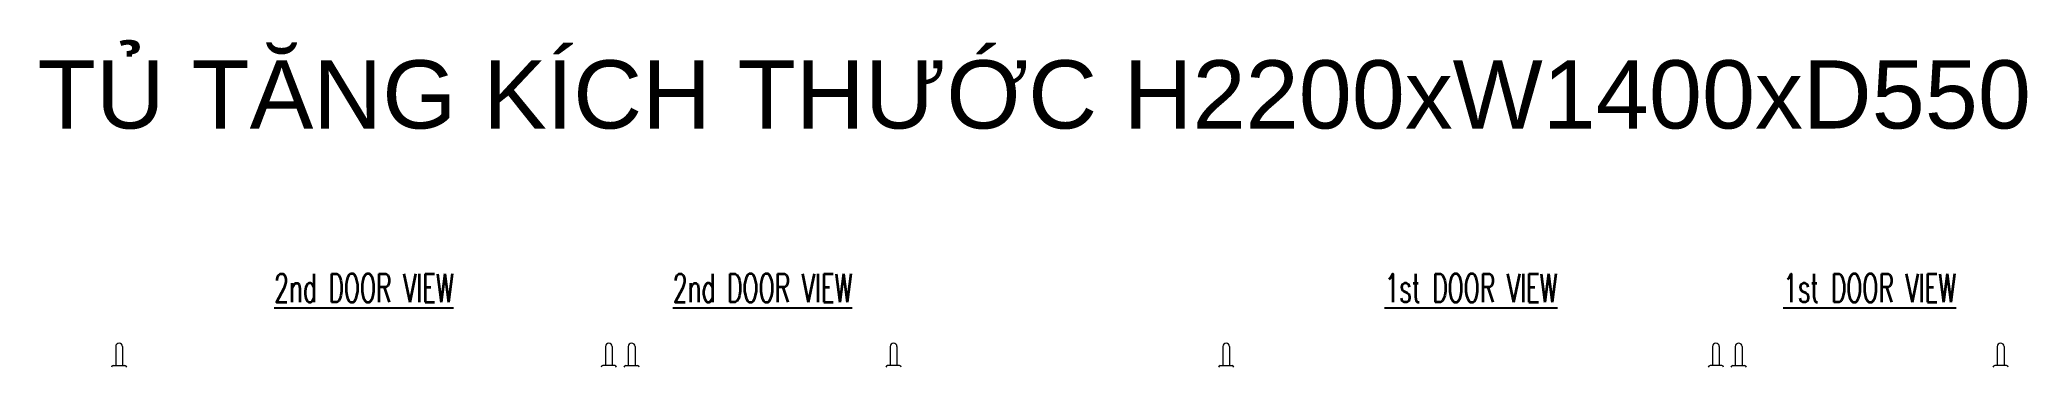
# Model space of a CAD drawing. Header units: millimetres. Extents: x 173893 to 258446, y -176540 to -123824.
# Drawn here: x 185387 to 188878, y -172349 to -171772 of the extents above; entities that cross this region are included whole.
import ezdxf
from ezdxf.enums import TextEntityAlignment as Align

# ---------------------------------------------------------------- set-up
doc = ezdxf.new("R2010")
doc.units = ezdxf.units.MM
doc.header["$LTSCALE"] = 3
for name, color, linetype in [('@.DM. NÉT CHÍNH', 7, 'Continuous'), ('@.TEXT', 7, 'Continuous'), ('@.VISIBLE', 7, 'Continuous'), ('dim', 7, 'Continuous'), ('equipments', 2, 'Continuous')]:
    doc.layers.add(name, color=color, linetype=linetype)
doc.styles.add('Ann_w01', font='romans.shx', dxfattribs={"width": 0.6, "bigfont": 'chineset.shx'})
doc.styles.add('Arial', font='arial.ttf')

msp = doc.modelspace()

# ---------------------------------------------------------------- texts
at = {"layer": '@.DM. NÉT CHÍNH', "linetype": 'Continuous', "style": 'Arial'}
msp.add_text('TỦ TĂNG KÍCH THƯỚC H2200xW1400xD550', height=120, dxfattribs=at).set_placement((187133.89, -171868.37), align=Align.MIDDLE_CENTER)
at = {"layer": 'dim', "color": 2, "char_height": 50, "attachment_point": 5, "style": 'Ann_w01'}
for s, insert in [('\\A1;{\\L2nd DOOR VIEW}', (185956.72, -172208.88)), ('\\A1;{\\L2nd DOOR VIEW}', (186656.72, -172208.88)), ('\\A1;{\\L1st DOOR VIEW}', (187900.83, -172208.88)), ('\\A1;{\\L1st DOOR VIEW}', (188600.83, -172208.88))]:
    msp.add_mtext(s, dxfattribs=dict(at, insert=insert))

# ---------------------------------------------------------------- blocks, each defined once
blk = doc.blocks.new('Standard ISO')
at = {"color": 6}
for p, q in [((4, -2), (4, 2)), ((-6, 0), (0, 0)), ((6, 0), (2, 0))]:
    blk.add_line(p, q, dxfattribs=at)
blk.add_lwpolyline([(-0.5, 1.5), (-0.5, -1.5), (-5.5, -0.75), (-5.5, 0.75), (-0.5, 1.5)])
for radius in [1.5, 0.75]:
    blk.add_circle((4, 0), radius)
blk = doc.blocks.new('A$C4dbb82d6')
at = {"layer": '@.VISIBLE'}
h = blk.add_hatch(color=30, dxfattribs=at)
h.dxf.hatch_style = 1
h.paths.add_polyline_path([(0.214, 4.973), (3.625, 1.562), (3.625, 5.973), (1.922, 5.973), (1.297, 5.348), (3.125, 5.348), (3.125, 2.593), (0.745, 4.973), (3.75, 7.978), (3.75, 8.509)])
h = blk.add_hatch(color=150, dxfattribs=at)
h.dxf.hatch_style = 1
h.paths.add_polyline_path([(6.755, 4.973), (4.375, 2.593), (4.375, 5.348), (6.203, 5.348), (5.578, 5.973), (3.875, 5.973), (3.875, 1.562), (7.286, 4.973), (3.75, 8.509), (3.75, 7.978)])
at = {"layer": '@.VISIBLE', "color": 30}
blk.add_lwpolyline([(3.625, 5.973), (3.625, 1.562), (0.214, 4.973), (3.75, 8.509), (3.75, 7.978), (0.745, 4.973), (3.125, 2.593), (3.125, 5.348), (1.297, 5.348), (1.922, 5.973)], close=True, dxfattribs=at)
at = {"layer": '@.VISIBLE', "color": 150}
blk.add_lwpolyline([(3.875, 5.973), (3.875, 1.562), (7.286, 4.973), (3.75, 8.509), (3.75, 7.978), (6.755, 4.973), (4.375, 2.593), (4.375, 5.348), (6.203, 5.348), (5.578, 5.973)], close=True, dxfattribs=at)
at = {"layer": '@.VISIBLE', "color": 30, "insert": (3.75, 0.509), "char_height": 1, "attachment_point": 5, "style": 'Ann_w01'}
blk.add_mtext_dynamic_manual_height_columns('{\\fArial|b1|i0|c0|p34;\\W1;TUAN ANH}', width=7.5, gutter_width=49.599, heights=[0], dxfattribs=at)
blk = doc.blocks.new('KHUNG BAN VE (Made by Tung)')
at = {"layer": '@.VISIBLE', "color": 8}
for p, q in [((75.75, 207), (75.75, 210)), ((148.5, 207), (148.5, 210)), ((221.25, 207), (221.25, 210)), ((3, 156), (0, 156)), ((294, 156), (297, 156)), ((3, 105), (0, 105)), ((294, 105), (297, 105)), ((3, 54), (0, 54)), ((294, 54), (297, 54)), ((23, 18), (23, 3)), ((53, 18), (53, 3)), ((73, 18), (73, 3)), ((123, 18), (123, 3)), ((223, 18), (223, 3)), ((243, 18), (243, 3)), ((274, 18), (274, 3)), ((284, 18), (284, 3)), ((3, 13), (73, 13)), ((123, 13), (294, 13)), ((3, 8), (73, 8)), ((23, 8), (3, 3)), ((223, 8), (294, 8)), ((75.75, 3), (75.75, 0)), ((148.5, 3), (148.5, 0)), ((221.25, 3), (221.25, 0))]:
    blk.add_line(p, q, dxfattribs=at)
for points in [[(0, 0), (297, 0), (297, 210), (0, 210)], [(3, 3), (294, 3), (294, 207), (3, 207)], [(3, 18), (294, 18), (294, 3), (3, 3)]]:
    blk.add_lwpolyline(points, close=True, dxfattribs=at)
at = {"xscale": 1.5, "yscale": 1.5, "zscale": 1.5}
blk.add_blockref('A$C4dbb82d6', (77.375, 4.041), dxfattribs=at)
blk.add_blockref('Standard ISO', (258.5, 5.5))
at = {"layer": '@.TEXT', "color": 1, "style": 'Arial'}
for s, p in [('1', (39.375, 208.5)), ('2', (112.125, 208.5)), ('3', (184.875, 208.5)), ('4', (257.625, 208.5)), ('A', (1.5, 181.5)), ('A', (295.5, 181.5)), ('B', (1.5, 130.5)), ('B', (295.5, 130.5)), ('C', (1.5, 79.5)), ('C', (295.5, 79.5)), ('D', (1.5, 28.5)), ('D', (295.5, 28.5)), ('27/07/2026', (63, 15.5)), ('27/07/2026', (63, 10.5)), ('1', (39.375, 1.5)), ('2', (112.125, 1.5)), ('3', (184.875, 1.5)), ('4', (257.625, 1.5))]:
    blk.add_text(s, height=2, dxfattribs=at).set_placement(p, align=Align.MIDDLE_CENTER)
at = {"layer": '@.TEXT', "color": 2, "style": 'Arial'}
for s, p in [('Designer', (13, 15.5)), ('DRAWING NAME', (173, 15.5)), ('Project', (233, 15.5)), ('Scale', (279, 15.5)), ('Approved', (13, 10.5)), ('Customer', (233, 10.5)), ('Page', (279, 10.5)), ('Name', (38, 5.5)), ('Date', (63, 5.5)), ('Standard', (233, 5.5)), ('Total', (279, 5.5))]:
    blk.add_text(s, height=2, dxfattribs=at).set_placement(p, align=Align.MIDDLE_CENTER)
at = {"layer": '@.TEXT', "color": 1, "style": 'Arial'}
for tag, height, p in [('DESIGNER_NAME', 2, (38, 15.5)), ('PROJECT_CODE', 2, (258.5, 15.5)), ('SCALE', 2, (289, 15.5)), ('APPROVED_NAME', 2, (38, 10.5)), ('CUSTOMER_NAME', 2, (258.5, 10.5)), ('PAGE', 2, (289, 10.5)), ('DRAWING_NAME', 4, (173, 8)), ('TOTAL', 2, (289, 5.5))]:
    blk.add_attdef(tag, text='', height=height, dxfattribs=at).set_placement(p, align=Align.MIDDLE_CENTER)
at = {"layer": '@.VISIBLE', "color": 30, "insert": (106, 10.5), "char_height": 1, "attachment_point": 5, "style": 'Ann_w01'}
blk.add_mtext_dynamic_manual_height_columns('{\\fTimes New Roman|b0|i0|c0|p18;\\W1;CTY TNHH SẢN XUẤT & THƯƠNG MẠI CƠ ĐIỆN TUẤN ANH\\PĐịa chỉ: Bến phà Vạn Phúc, Xã Ninh Sở, Huyện Thanh Trì, TP. Hà Nội\\PMST: 01081588698\\PEmail: ctytuananh68@gmail.com}', width=28.70976, gutter_width=99.197, heights=[0], dxfattribs=at)

# ---------------------------------------------------------------- linework, layer by layer
at = {"layer": 'equipments', "lineweight": 0}
for p, q in [((185516.39, -172345.38), (185537.05, -172345.38)), ((185520.72, -172311.88), (185520.72, -172345.38)), ((185532.72, -172311.88), (185532.72, -172345.38)), ((186397.05, -172345.38), (186376.39, -172345.38)), ((186380.72, -172311.88), (186380.72, -172345.38)), ((186392.72, -172311.88), (186392.72, -172345.38)), ((186416.39, -172345.38), (186437.05, -172345.38)), ((186420.72, -172311.88), (186420.72, -172345.38)), ((186432.72, -172311.88), (186432.72, -172345.38)), ((186897.05, -172345.38), (186876.39, -172345.38)), ((186880.72, -172311.88), (186880.72, -172345.38)), ((186892.72, -172311.88), (186892.72, -172345.38)), ((187460.5, -172345.38), (187481.16, -172345.38)), ((187464.83, -172311.88), (187464.83, -172345.38)), ((187476.83, -172311.88), (187476.83, -172345.38)), ((188341.16, -172345.38), (188320.5, -172345.38)), ((188324.83, -172311.88), (188324.83, -172345.38)), ((188336.83, -172311.88), (188336.83, -172345.38)), ((188360.5, -172345.38), (188381.16, -172345.38)), ((188364.83, -172311.88), (188364.83, -172345.38)), ((188376.83, -172311.88), (188376.83, -172345.38)), ((188841.16, -172345.38), (188820.5, -172345.38)), ((188824.83, -172311.88), (188824.83, -172345.38)), ((188836.83, -172311.88), (188836.83, -172345.38))]:
    msp.add_line(p, q, dxfattribs=at)
for centre, radius, start, end in [((185526.72, -172311.88), 6, 0, 180), ((186386.72, -172311.88), 6, 0, 180), ((186426.72, -172311.88), 6, 0, 180), ((186886.72, -172311.88), 6, 0, 180), ((187470.83, -172311.88), 6, 0, 180), ((188330.83, -172311.88), 6, 0, 180), ((188370.83, -172311.88), 6, 0, 180), ((188830.83, -172311.88), 6, 0, 180), ((185516.39, -172348.55), 3.17, 90, 180), ((185537.05, -172348.55), 3.17, 0, 90), ((186376.39, -172348.55), 3.17, 90, 180), ((186397.05, -172348.55), 3.17, 0, 90), ((186416.39, -172348.55), 3.17, 90, 180), ((186437.05, -172348.55), 3.17, 0, 90), ((186876.39, -172348.55), 3.17, 90, 180), ((186897.05, -172348.55), 3.17, 0, 90), ((187460.5, -172348.55), 3.17, 90, 180), ((187481.16, -172348.55), 3.17, 0, 90), ((188320.5, -172348.55), 3.17, 90, 180), ((188341.16, -172348.55), 3.17, 0, 90), ((188360.5, -172348.55), 3.17, 90, 180), ((188381.16, -172348.55), 3.17, 0, 90), ((188820.5, -172348.55), 3.17, 90, 180), ((188841.16, -172348.55), 3.17, 0, 90)]:
    msp.add_arc(centre, radius, start, end, dxfattribs=at)

# ---------------------------------------------------------------- block references
at = {"layer": '@.VISIBLE'}
ref = msp.add_blockref('KHUNG BAN VE (Made by Tung)', (183864.63, -176540.26), dxfattribs=dict(at, xscale=23.76, yscale=23.76, zscale=23.76))
ref.add_attrib('APPROVED_NAME', '-', dxfattribs={"layer": '@.TEXT', "color": 1, "height": 47.52, "style": 'Arial'}).set_placement((184767.51, -176290.78), align=Align.MIDDLE_CENTER)
ref.add_attrib('TOTAL', '-', dxfattribs={"layer": '@.TEXT', "color": 1, "height": 47.52, "style": 'Arial'}).set_placement((190731.27, -176409.58), align=Align.MIDDLE_CENTER)
ref.add_attrib('PAGE', '001', dxfattribs={"layer": '@.TEXT', "color": 1, "height": 47.52, "style": 'Arial'}).set_placement((190731.27, -176290.78), align=Align.MIDDLE_CENTER)
ref.add_attrib('SCALE', '1:1', dxfattribs={"layer": '@.TEXT', "color": 1, "height": 47.52, "style": 'Arial'}).set_placement((190731.27, -176171.98), align=Align.MIDDLE_CENTER)
ref.add_attrib('CUSTOMER_NAME', '-', dxfattribs={"layer": '@.TEXT', "color": 1, "height": 47.52, "style": 'Arial'}).set_placement((190006.59, -176290.78), align=Align.MIDDLE_CENTER)
ref.add_attrib('PROJECT_CODE', '-', dxfattribs={"layer": '@.TEXT', "color": 1, "height": 47.52, "style": 'Arial'}).set_placement((190006.59, -176171.98), align=Align.MIDDLE_CENTER)
ref.add_attrib('DRAWING_NAME', 'TỦ ĐIỆN TD DH2 (NHÀ KTNV)', dxfattribs={"layer": '@.TEXT', "color": 1, "height": 95.04, "style": 'Arial'}).set_placement((187975.11, -176350.18), align=Align.MIDDLE_CENTER)

msp.set_redraw_order([(e.dxf.handle, doc.entitydb.next_handle()) for e in msp.query("TEXT MTEXT ATTDEF DIMENSION ARC_DIMENSION")])  # texts and dimensions are drawn at this point

doc.saveas('drawing.dxf')
